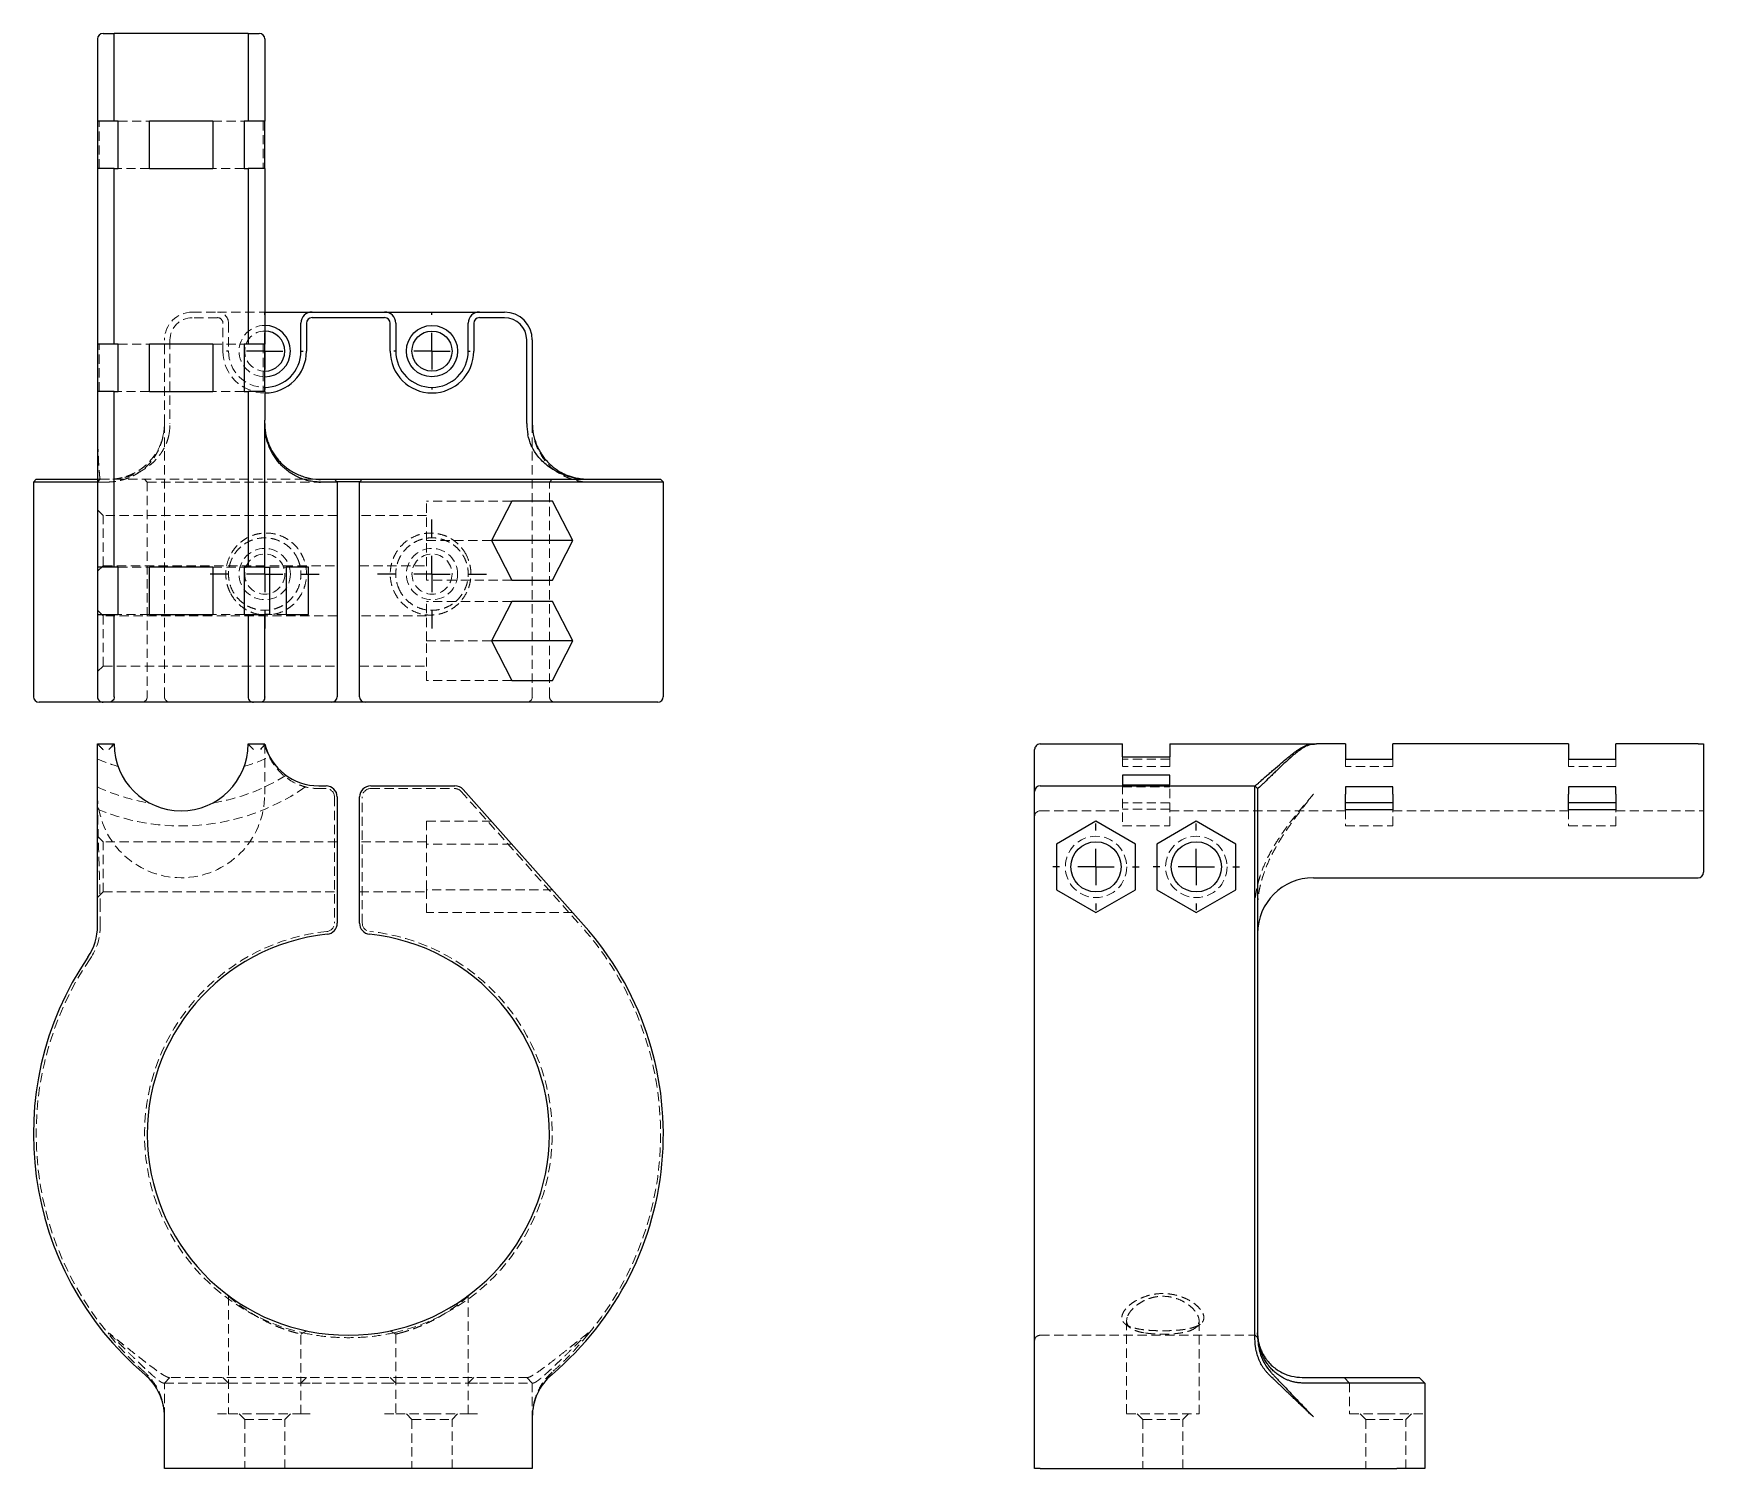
# Model space of a CAD drawing. Header units: millimetres. Extents: x 40 to 269, y 7 to 204.
import ezdxf

# ---------------------------------------------------------------- set-up
doc = ezdxf.new("R2010")
doc.units = ezdxf.units.MM
doc.linetypes.add('HIDDEN', pattern=[1.905, 1.27, -0.635])
doc.layers.add('10', color=7, linetype='Continuous')

# ---------------------------------------------------------------- blocks, each defined once
blk = doc.blocks.new('SW_CENTERMARKSYMBOL_0')
at = {"layer": '10', "color": 0}
for p, q in [((0, 5), (0, 5.25)), ((0, 0), (0, 2.5)), ((-5, 0), (-5.25, 0)), ((0, 0), (-2.5, 0)), ((0, 0), (0, -2.5)), ((0, 0), (2.5, 0)), ((5, 0), (5.25, 0)), ((0, -5), (0, -5.25))]:
    blk.add_line(p, q, dxfattribs=at)
blk = doc.blocks.new('SW_CENTERMARKSYMBOL_1')
at = {"layer": '10', "color": 0}
for p, q in [((0, 5), (0, 5.25)), ((0, 0), (0, 2.5)), ((-5, 0), (-5.25, 0)), ((0, 0), (-2.5, 0)), ((0, 0), (0, -2.5)), ((0, 0), (2.5, 0)), ((5, 0), (5.25, 0)), ((0, -5), (0, -5.25))]:
    blk.add_line(p, q, dxfattribs=at)
blk = doc.blocks.new('SW_CENTERMARKSYMBOL_2')
at = {"layer": '10', "color": 0}
for p, q in [((0, 5), (0, 7.47)), ((0, 0), (0, 2.5)), ((-5, 0), (-7.47, 0)), ((0, 0), (-2.5, 0)), ((0, 0), (0, -2.5)), ((0, 0), (2.5, 0)), ((5, 0), (7.47, 0)), ((0, -5), (0, -7.47))]:
    blk.add_line(p, q, dxfattribs=at)
blk = doc.blocks.new('SW_CENTERMARKSYMBOL_3')
at = {"layer": '10', "color": 0}
for p, q in [((0, 5), (0, 7.47)), ((0, 0), (0, 2.5)), ((-5, 0), (-7.47, 0)), ((0, 0), (-2.5, 0)), ((0, 0), (0, -2.5)), ((0, 0), (2.5, 0)), ((5, 0), (7.47, 0)), ((0, -5), (0, -7.47))]:
    blk.add_line(p, q, dxfattribs=at)
blk = doc.blocks.new('SW_CENTERMARKSYMBOL_4')
at = {"layer": '10', "color": 0}
for p, q in [((0, 5), (0, 5.94)), ((0, 0), (0, 2.5)), ((-5, 0), (-5.94, 0)), ((0, 0), (-2.5, 0)), ((0, 0), (0, -2.5)), ((0, 0), (2.5, 0)), ((5, 0), (5.94, 0)), ((0, -5), (0, -5.94))]:
    blk.add_line(p, q, dxfattribs=at)
blk = doc.blocks.new('SW_CENTERMARKSYMBOL_5')
at = {"layer": '10', "color": 0}
for p, q in [((0, 5), (0, 5.94)), ((0, 0), (0, 2.5)), ((-5, 0), (-5.94, 0)), ((0, 0), (-2.5, 0)), ((0, 0), (0, -2.5)), ((0, 0), (2.5, 0)), ((5, 0), (5.94, 0)), ((0, -5), (0, -5.94))]:
    blk.add_line(p, q, dxfattribs=at)

msp = doc.modelspace()

# ---------------------------------------------------------------- linework, layer by layer
at = {"color": 7, "linetype": 'Continuous', "lineweight": 25}
for p, q in [((48.59, 203.11), (48.59, 191.84)), ((49.36, 203.88), (50.89, 203.88)), ((50.89, 191.84), (50.89, 203.88)), ((69.24, 203.88), (50.89, 203.88)), ((69.24, 203.88), (69.24, 191.84)), ((69.24, 203.88), (70.77, 203.88)), ((71.53, 203.11), (71.53, 191.84)), ((50.89, 191.84), (48.59, 191.84)), ((48.59, 191.84), (48.59, 185.34)), ((51.42, 191.84), (50.89, 191.84)), ((51.42, 185.34), (51.42, 191.84)), ((64.39, 191.84), (55.73, 191.84)), ((55.73, 185.34), (55.73, 191.84)), ((64.39, 191.84), (64.39, 185.34)), ((69.24, 191.84), (68.71, 191.84)), ((68.71, 191.84), (68.71, 185.34)), ((71.53, 191.84), (69.24, 191.84)), ((71.53, 185.34), (71.53, 191.84)), ((50.89, 185.34), (48.59, 185.34)), ((48.59, 185.34), (48.59, 161.26)), ((50.89, 161.26), (50.89, 185.34)), ((50.89, 185.34), (51.42, 185.34)), ((55.73, 185.34), (64.39, 185.34)), ((68.71, 185.34), (69.24, 185.34)), ((69.24, 185.34), (69.24, 161.26)), ((71.53, 185.34), (69.24, 185.34)), ((71.53, 185.34), (71.53, 161.26)), ((71.53, 165.65), (78.03, 165.65)), ((78.03, 165.65), (87.97, 165.65)), ((87.97, 165.65), (100.97, 165.65)), ((100.97, 165.65), (104.41, 165.65)), ((76.5, 160.29), (76.5, 164.12)), ((77.27, 164.12), (77.27, 160.29)), ((87.97, 164.88), (78.03, 164.88)), ((88.73, 160.29), (88.73, 164.12)), ((89.5, 164.12), (89.5, 160.29)), ((99.44, 160.29), (99.44, 164.12)), ((100.2, 164.12), (100.2, 160.29)), ((104.41, 164.88), (100.97, 164.88)), ((50.89, 161.26), (48.59, 161.26)), ((48.59, 161.26), (48.59, 154.76)), ((51.42, 161.26), (50.89, 161.26)), ((51.42, 154.76), (51.42, 161.26)), ((64.39, 161.26), (55.73, 161.26)), ((55.73, 154.76), (55.73, 161.26)), ((64.39, 161.26), (64.39, 154.76)), ((69.24, 161.26), (68.71, 161.26)), ((68.71, 161.26), (68.71, 154.76)), ((71.53, 161.26), (69.24, 161.26)), ((71.53, 154.76), (71.53, 161.26)), ((107.47, 150.35), (107.47, 161.82)), ((108.23, 161.82), (108.23, 150.35)), ((50.89, 154.76), (48.59, 154.76)), ((48.59, 154.76), (48.59, 130.67)), ((50.89, 130.67), (50.89, 154.76)), ((50.89, 154.76), (51.42, 154.76)), ((55.73, 154.76), (64.39, 154.76)), ((68.71, 154.76), (69.24, 154.76)), ((69.24, 154.76), (69.24, 130.67)), ((71.53, 154.76), (69.24, 154.76)), ((71.53, 154.76), (71.53, 150.8)), ((71.53, 130.67), (71.53, 149.91)), ((40.18, 142.71), (39.8, 142.33)), ((39.8, 142.33), (39.8, 112.89)), ((47.27, 142.33), (39.8, 142.33)), ((40.18, 142.71), (47.59, 142.71)), ((48.59, 142.33), (47.27, 142.33)), ((47.59, 142.71), (48.59, 142.71)), ((79.18, 142.71), (79.94, 142.71)), ((79.94, 142.33), (79.18, 142.33)), ((79.94, 142.71), (81.09, 142.71)), ((81.47, 142.33), (79.94, 142.33)), ((81.47, 142.33), (81.09, 142.71)), ((81.47, 142.33), (81.47, 112.89)), ((84.53, 142.33), (84.91, 142.71)), ((86.06, 142.33), (84.53, 142.33)), ((84.53, 112.89), (84.53, 142.33)), ((84.91, 142.71), (86.06, 142.71)), ((86.06, 142.71), (97.61, 142.71)), ((97.61, 142.33), (86.06, 142.33)), ((97.61, 142.71), (98.46, 142.71)), ((98.75, 142.33), (97.61, 142.33)), ((98.46, 142.71), (114.98, 142.71)), ((115.26, 142.33), (98.75, 142.33)), ((114.98, 142.71), (125.82, 142.71)), ((126.2, 142.33), (115.26, 142.33)), ((126.2, 142.33), (125.82, 142.71)), ((126.2, 112.89), (126.2, 142.33)), ((105.41, 139.73), (102.62, 134.3)), ((110.99, 139.73), (105.41, 139.73)), ((113.78, 134.3), (110.99, 139.73)), ((102.62, 134.3), (105.41, 128.87)), ((113.78, 134.3), (102.62, 134.3)), ((110.99, 128.87), (113.78, 134.3)), ((50.89, 130.67), (48.59, 130.67)), ((48.59, 130.67), (48.59, 124.17)), ((51.42, 130.67), (50.89, 130.67)), ((51.42, 124.17), (51.42, 130.67)), ((64.39, 130.67), (55.73, 130.67)), ((55.73, 124.17), (55.73, 130.67)), ((64.39, 130.67), (64.39, 124.17)), ((69.24, 130.67), (68.71, 130.67)), ((68.71, 130.67), (68.71, 124.17)), ((71.53, 130.67), (69.24, 130.67)), ((71.53, 130.67), (72.23, 130.67)), ((72.23, 124.17), (72.23, 130.67)), ((74.46, 130.67), (74.46, 124.17)), ((77.52, 130.67), (74.46, 130.67)), ((77.52, 124.17), (77.52, 130.67)), ((105.41, 128.87), (110.99, 128.87)), ((48.59, 124.17), (50.89, 124.17)), ((48.59, 124.17), (48.59, 112.89)), ((50.89, 124.17), (51.42, 124.17)), ((50.89, 112.89), (50.89, 124.17)), ((55.73, 124.17), (64.39, 124.17)), ((68.71, 124.17), (69.24, 124.17)), ((69.24, 124.17), (69.24, 112.89)), ((69.24, 124.17), (71.53, 124.17)), ((72.23, 124.17), (71.53, 124.17)), ((71.53, 112.89), (71.53, 124.17)), ((74.46, 124.17), (77.52, 124.17)), ((105.41, 125.96), (102.62, 120.54)), ((110.99, 125.96), (105.41, 125.96)), ((113.78, 120.54), (110.99, 125.96)), ((102.62, 120.54), (105.41, 115.11)), ((113.78, 120.54), (102.62, 120.54)), ((110.99, 115.11), (113.78, 120.54)), ((105.41, 115.11), (110.99, 115.11)), ((47.9, 112.12), (40.57, 112.12)), ((49.36, 112.12), (47.9, 112.12)), ((50.15, 112.12), (49.36, 112.12)), ((69.97, 112.12), (50.15, 112.12)), ((70.96, 112.12), (69.97, 112.12)), ((78.93, 112.12), (70.96, 112.12)), ((79.94, 112.12), (78.93, 112.12)), ((80.71, 112.12), (79.94, 112.12)), ((85.29, 112.12), (80.71, 112.12)), ((86.06, 112.12), (85.29, 112.12)), ((97.61, 112.12), (86.06, 112.12)), ((98.18, 112.12), (97.61, 112.12)), ((114.69, 112.12), (98.18, 112.12)), ((125.43, 112.12), (114.69, 112.12)), ((48.59, 106.4), (50.89, 106.4)), ((48.59, 81.46), (48.59, 106.4)), ((69.24, 106.4), (71.53, 106.4)), ((177.12, 99.9), (177.12, 105.63)), ((177.89, 106.4), (189.17, 106.4)), ((189.17, 104.63), (189.17, 106.4)), ((195.67, 106.4), (195.67, 104.63)), ((195.67, 106.4), (214.91, 106.4)), ((219.76, 106.4), (215.8, 106.4)), ((219.76, 106.4), (219.76, 104.33)), ((226.26, 104.33), (226.26, 106.4)), ((250.34, 106.4), (226.26, 106.4)), ((250.34, 106.4), (250.34, 104.33)), ((256.84, 104.33), (256.84, 106.4)), ((268.11, 106.4), (256.84, 106.4)), ((268.11, 106.4), (268.88, 106.4)), ((268.88, 106.4), (268.88, 99.52)), ((189.17, 104.63), (195.67, 104.63)), ((219.76, 104.33), (226.26, 104.33)), ((250.34, 104.33), (256.84, 104.33)), ((195.67, 102.11), (189.17, 102.11)), ((189.17, 102.11), (189.17, 100.79)), ((189.17, 100.79), (195.67, 100.79)), ((195.67, 100.79), (195.67, 102.11)), ((78.93, 100.66), (79.94, 100.66)), ((81.47, 99.13), (81.47, 81.82)), ((84.53, 81.82), (84.53, 99.13)), ((86.06, 100.66), (97.61, 100.66)), ((98.75, 100.15), (115.26, 81.6)), ((177.12, 99.64), (177.12, 99.9)), ((177.12, 81.1), (177.12, 99.64)), ((177.89, 100.66), (207.33, 100.66)), ((207.33, 100.15), (207.33, 100.66)), ((207.33, 100.66), (207.71, 100.28)), ((207.33, 100.66), (207.33, 100.66)), ((207.33, 81.6), (207.33, 100.15)), ((207.71, 100.28), (207.71, 99.9)), ((207.71, 100.28), (207.71, 100.28)), ((207.71, 99.9), (207.71, 81.35)), ((226.26, 100.51), (219.76, 100.51)), ((219.76, 100.51), (219.76, 99.52)), ((219.76, 97.37), (219.76, 99.52)), ((226.26, 99.52), (226.26, 100.51)), ((226.26, 99.52), (226.26, 97.37)), ((256.84, 100.51), (250.34, 100.51)), ((250.34, 100.51), (250.34, 99.52)), ((250.34, 97.37), (250.34, 99.52)), ((256.84, 99.52), (256.84, 100.51)), ((256.84, 99.52), (256.84, 97.37)), ((268.88, 99.52), (268.88, 88.81)), ((226.26, 98.31), (219.76, 98.31)), ((226.26, 97.37), (219.76, 97.37)), ((256.84, 98.31), (250.34, 98.31)), ((256.84, 97.37), (250.34, 97.37)), ((185.54, 95.81), (180.11, 92.67)), ((190.96, 92.67), (185.54, 95.81)), ((199.3, 95.81), (193.87, 92.67)), ((204.73, 92.67), (199.3, 95.81)), ((180.11, 92.67), (180.11, 86.4)), ((190.96, 86.4), (190.96, 92.67)), ((193.87, 92.67), (193.87, 86.4)), ((204.73, 86.4), (204.73, 92.67)), ((215.35, 88.05), (268.11, 88.05)), ((180.11, 86.4), (185.54, 83.27)), ((185.54, 83.27), (190.96, 86.4)), ((193.87, 86.4), (199.3, 83.27)), ((199.3, 83.27), (204.73, 86.4)), ((177.12, 20.51), (177.12, 81.1)), ((207.33, 25.2), (207.33, 81.6)), ((207.71, 81.35), (207.71, 25.45)), ((177.12, 14.09), (177.12, 20.51)), ((213.82, 19.5), (215.35, 19.5)), ((215.35, 18.74), (213.96, 18.74)), ((215.35, 19.5), (226.82, 19.5)), ((226.82, 18.74), (215.35, 18.74)), ((226.82, 19.5), (229.88, 19.5)), ((230.65, 18.74), (226.82, 18.74)), ((230.65, 18.74), (229.88, 19.5)), ((230.65, 18.74), (230.65, 7)), ((57.77, 7), (57.77, 14.09)), ((108.23, 14.09), (108.23, 7)), ((177.12, 7), (177.12, 14.09)), ((58.53, 7), (57.77, 7)), ((107.47, 7), (58.53, 7)), ((108.23, 7), (107.47, 7)), ((177.89, 7), (177.12, 7)), ((177.89, 7), (226.82, 7)), ((230.65, 7), (226.82, 7))]:
    msp.add_line(p, q, dxfattribs=at)
at = {"color": 7, "linetype": 'HIDDEN', "lineweight": 18}
for p, q in [((48.8, 185.34), (48.8, 191.84)), ((51.42, 191.84), (55.73, 191.84)), ((64.39, 191.84), (68.71, 191.84)), ((71.33, 191.84), (71.33, 185.34)), ((55.73, 185.34), (51.42, 185.34)), ((68.71, 185.34), (64.39, 185.34)), ((61.59, 165.65), (65.03, 165.65)), ((65.03, 165.65), (71.53, 165.65)), ((65.03, 164.88), (61.59, 164.88)), ((65.8, 160.29), (65.8, 164.12)), ((66.56, 164.12), (66.56, 160.29)), ((48.8, 154.76), (48.8, 161.26)), ((51.42, 161.26), (55.73, 161.26)), ((57.77, 150.35), (57.77, 161.82)), ((58.53, 161.82), (58.53, 150.35)), ((64.39, 161.26), (68.71, 161.26)), ((71.33, 161.26), (71.33, 154.76)), ((55.73, 154.76), (51.42, 154.76)), ((68.71, 154.76), (64.39, 154.76)), ((57.77, 112.89), (57.77, 150.35)), ((108.23, 150.35), (108.23, 112.89)), ((48.98, 142.71), (48.59, 142.33)), ((48.59, 142.71), (48.98, 142.71)), ((48.59, 142.33), (49.83, 142.33)), ((48.98, 142.71), (79.18, 142.71)), ((50.71, 142.73), (50.77, 142.73)), ((55.04, 142.71), (55.42, 142.33)), ((55.42, 142.33), (79.18, 142.33)), ((55.42, 142.33), (55.42, 112.89)), ((110.58, 142.33), (110.96, 142.71)), ((110.58, 112.89), (110.58, 142.33)), ((115.23, 142.73), (115.29, 142.73)), ((49.36, 137.74), (48.59, 138.5)), ((49.36, 130.86), (49.36, 137.74)), ((81.47, 137.74), (49.36, 137.74)), ((93.7, 137.74), (84.53, 137.74)), ((93.7, 134.3), (93.7, 139.73)), ((105.41, 139.73), (93.7, 139.73)), ((102.62, 134.3), (93.7, 134.3)), ((93.7, 128.87), (93.7, 134.3)), ((48.59, 130.09), (49.36, 130.86)), ((49.36, 130.86), (81.47, 130.86)), ((51.42, 130.67), (55.73, 130.67)), ((64.39, 130.67), (68.71, 130.67)), ((72.23, 130.67), (74.46, 130.67)), ((84.53, 130.86), (93.7, 130.86)), ((105.41, 128.87), (93.7, 128.87)), ((49.36, 123.98), (48.59, 124.74)), ((49.36, 117.09), (49.36, 123.98)), ((81.47, 123.98), (49.36, 123.98)), ((55.73, 124.17), (51.42, 124.17)), ((68.71, 124.17), (64.39, 124.17)), ((74.46, 124.17), (72.23, 124.17)), ((93.7, 123.98), (84.53, 123.98)), ((93.7, 120.54), (93.7, 125.96)), ((105.41, 125.96), (93.7, 125.96)), ((93.7, 115.11), (93.7, 120.54)), ((102.62, 120.54), (93.7, 120.54)), ((48.59, 116.33), (49.36, 117.09)), ((49.36, 117.09), (81.47, 117.09)), ((84.53, 117.09), (93.7, 117.09)), ((105.41, 115.11), (93.7, 115.11)), ((71.53, 106.35), (71.53, 99.52)), ((189.17, 104.63), (189.17, 103.32)), ((195.67, 104.33), (189.17, 104.33)), ((195.67, 103.32), (189.17, 103.32)), ((195.67, 103.32), (195.67, 104.63)), ((219.76, 104.33), (219.76, 103.32)), ((226.26, 103.32), (219.76, 103.32)), ((226.26, 103.32), (226.26, 104.33)), ((250.34, 104.33), (250.34, 103.32)), ((256.84, 103.32), (250.34, 103.32)), ((256.84, 103.32), (256.84, 104.33)), ((189.17, 100.79), (189.17, 95.16)), ((195.67, 95.16), (195.67, 100.79)), ((78.95, 100.28), (79.18, 100.28)), ((79.18, 100.28), (79.94, 100.28)), ((81.09, 99.13), (81.09, 81.82)), ((84.91, 81.82), (84.91, 99.13)), ((86.06, 100.28), (97.61, 100.28)), ((98.46, 99.9), (114.98, 81.35)), ((189.17, 100.51), (195.67, 100.51)), ((177.89, 97.22), (189.17, 97.22)), ((195.67, 98.31), (189.17, 98.31)), ((195.67, 97.45), (189.17, 97.45)), ((195.67, 97.22), (219.76, 97.22)), ((219.76, 97.37), (219.76, 95.16)), ((226.26, 95.16), (226.26, 97.37)), ((226.26, 97.22), (250.34, 97.22)), ((250.34, 97.37), (250.34, 95.16)), ((256.84, 95.16), (256.84, 97.37)), ((256.84, 97.22), (268.88, 97.22)), ((93.7, 92.67), (93.7, 95.81)), ((102.62, 95.81), (93.7, 95.81)), ((189.17, 95.16), (195.67, 95.16)), ((219.76, 95.16), (226.26, 95.16)), ((250.34, 95.16), (256.84, 95.16)), ((49.36, 92.98), (48.59, 93.74)), ((49.36, 86.1), (49.36, 92.98)), ((81.47, 92.98), (49.36, 92.98)), ((93.7, 92.98), (84.53, 92.98)), ((105.41, 92.67), (93.7, 92.67)), ((93.7, 86.4), (93.7, 92.67)), ((48.59, 85.33), (49.36, 86.1)), ((49.36, 86.1), (81.47, 86.1)), ((84.53, 86.1), (93.7, 86.1)), ((93.7, 83.27), (93.7, 86.4)), ((110.99, 86.4), (93.7, 86.4)), ((48.98, 81.46), (48.98, 83.94)), ((113.78, 83.27), (93.7, 83.27)), ((66.56, 30.63), (66.56, 14.49)), ((99.44, 14.49), (99.44, 30.63)), ((197.26, 30.57), (197.93, 30.28)), ((189.83, 27.77), (189.74, 27.28)), ((75.93, 25.59), (75.86, 25.61)), ((76.5, 25.44), (77.26, 25.91)), ((76.5, 14.49), (76.5, 25.45)), ((88.74, 25.91), (89.5, 25.44)), ((89.5, 25.44), (89.5, 14.49)), ((90.12, 25.6), (89.95, 25.56)), ((177.89, 25.3), (207.36, 25.3)), ((189.74, 27.28), (189.74, 14.49)), ((192.26, 25.61), (192.6, 25.56)), ((199.68, 14.49), (199.68, 27.28)), ((207.36, 25.3), (207.75, 24.96)), ((207.73, 25.1), (207.73, 25.04)), ((57.64, 18.74), (57.77, 18.74)), ((57.77, 18.74), (58.53, 19.5)), ((57.77, 14.09), (57.77, 18.74)), ((57.77, 18.74), (61.59, 18.74)), ((107.61, 19.5), (58.39, 19.5)), ((61.59, 18.74), (65.03, 18.74)), ((65.03, 18.74), (66.56, 18.74)), ((66.56, 18.74), (65.8, 19.5)), ((66.56, 18.74), (76.5, 18.74)), ((76.5, 18.74), (77.27, 19.5)), ((76.5, 18.74), (78.03, 18.74)), ((78.03, 18.74), (87.97, 18.74)), ((87.97, 18.74), (89.5, 18.74)), ((89.5, 18.74), (88.73, 19.5)), ((89.5, 18.74), (99.44, 18.74)), ((99.44, 18.74), (100.2, 19.5)), ((99.44, 18.74), (100.97, 18.74)), ((100.97, 18.74), (104.41, 18.74)), ((104.41, 18.74), (108.23, 18.74)), ((108.23, 18.74), (107.47, 19.5)), ((108.23, 18.74), (108.36, 18.74)), ((108.23, 18.74), (108.23, 14.09)), ((219.56, 19.5), (220.32, 18.74)), ((220.32, 18.74), (220.32, 14.49)), ((65.03, 14.49), (66.56, 14.49)), ((66.56, 14.49), (71.53, 14.49)), ((68.01, 14.49), (68.78, 13.73)), ((71.53, 14.49), (76.5, 14.49)), ((74.28, 13.73), (75.05, 14.49)), ((76.5, 14.49), (78.03, 14.49)), ((87.97, 14.49), (89.5, 14.49)), ((89.5, 14.49), (94.47, 14.49)), ((90.95, 14.49), (91.72, 13.73)), ((94.47, 14.49), (99.44, 14.49)), ((97.22, 13.73), (97.99, 14.49)), ((99.44, 14.49), (100.97, 14.49)), ((189.74, 14.49), (199.68, 14.49)), ((191.19, 14.49), (191.96, 13.73)), ((197.46, 13.73), (198.23, 14.49)), ((220.32, 14.49), (225.29, 14.49)), ((221.78, 14.49), (222.54, 13.73)), ((225.29, 14.49), (229.12, 14.49)), ((228.05, 13.73), (228.81, 14.49)), ((229.12, 14.49), (230.65, 14.49)), ((68.78, 13.73), (74.28, 13.73)), ((68.78, 13.73), (68.78, 7)), ((74.28, 7), (74.28, 13.73)), ((91.72, 13.73), (97.22, 13.73)), ((91.72, 13.73), (91.72, 7)), ((97.22, 7), (97.22, 13.73)), ((191.96, 13.73), (197.46, 13.73)), ((191.96, 13.73), (191.96, 7)), ((197.46, 7), (197.46, 13.73)), ((222.54, 13.73), (228.05, 13.73)), ((222.54, 13.73), (222.54, 7)), ((228.05, 7), (228.05, 13.73))]:
    msp.add_line(p, q, dxfattribs=at)
at = {"color": 7, "linetype": 'Continuous', "lineweight": 25}
for centre, radius in [((94.47, 160.29), 3.52), ((94.47, 160.29), 2.75), ((185.54, 89.54), 3.44), ((199.3, 89.54), 3.44)]:
    msp.add_circle(centre, radius, dxfattribs=at)
at = {"color": 7, "linetype": 'HIDDEN', "lineweight": 18}
for centre, radius in [((71.53, 129.71), 3.52), ((94.47, 129.71), 3.52), ((71.53, 129.71), 2.75), ((94.47, 129.71), 2.75), ((185.54, 89.54), 4.21), ((199.3, 89.54), 4.21)]:
    msp.add_circle(centre, radius, dxfattribs=at)
at = {"color": 7, "linetype": 'Continuous', "lineweight": 25}
for centre, radius, start, end in [((49.36, 203.11), 0.765, 90, 180), ((70.77, 203.11), 0.765, 0, 90), ((78.03, 164.12), 1.53, 90, 180), ((87.97, 164.12), 1.53, 0, 90), ((100.97, 164.12), 1.53, 90, 180), ((104.41, 161.82), 3.82, 0, 90), ((71.53, 160.29), 3.52, 270, 90), ((71.53, 160.29), 2.75, 270, 90), ((78.03, 164.12), 0.765, 90, 180), ((87.97, 164.12), 0.765, 0, 90), ((100.97, 164.12), 0.765, 90, 180), ((104.41, 161.82), 3.06, 0, 90), ((71.53, 160.29), 5.73, 270, 0), ((71.53, 160.29), 4.97, 270, 0), ((94.47, 160.29), 5.73, 180, 0), ((94.47, 160.29), 4.97, 180, 0), ((115.88, 150.35), 8.41, 180, 190.4757), ((115.88, 150.35), 7.65, 180, 190.4757), ((79.18, 150.35), 8.03, 268.267, 270), ((79.18, 150.35), 7.65, 268.267, 270), ((40.57, 112.89), 0.765, 180, 270), ((80.71, 112.89), 0.765, 270, 0), ((85.29, 112.89), 0.765, 180, 270), ((125.43, 112.89), 0.765, 270, 0), ((60.06, 106.4), 9.18, 180, 0), ((78.93, 108.31), 7.65, 194.4775, 270), ((79.94, 99.13), 1.53, 0, 90), ((86.06, 99.13), 1.53, 90, 180), ((97.61, 99.13), 1.53, 41.6834, 90), ((177.89, 99.9), 0.765, 90, 180), ((215.35, 80.4), 7.65, 90, 180), ((268.11, 88.81), 0.765, 270, 0), ((40.95, 81.46), 7.65, 325.7987, 0), ((83, 52.88), 27.58, 96.0315, 83.9685), ((79.94, 81.82), 1.53, 276.0315, 0), ((86.06, 81.82), 1.53, 180, 263.9685), ((83, 52.88), 43.2, 310.287, 41.6834), ((83, 52.88), 43.2, 145.7987, 229.713), ((50.12, 14.09), 7.65, 0, 49.713), ((115.88, 14.09), 7.65, 130.287, 180)]:
    msp.add_arc(centre, radius, start, end, dxfattribs=at)
at = {"color": 7, "linetype": 'HIDDEN', "lineweight": 18}
for centre, radius, start, end in [((61.59, 161.82), 3.82, 90, 180), ((65.03, 164.12), 1.53, 0, 90), ((61.59, 161.82), 3.06, 90, 180), ((65.03, 164.12), 0.765, 0, 90), ((71.53, 160.29), 3.52, 90, 270), ((71.53, 160.29), 2.75, 90, 270), ((71.53, 160.29), 5.73, 180, 270), ((71.53, 160.29), 4.97, 180, 270), ((50.12, 150.35), 7.65, 349.5243, 0), ((50.12, 150.35), 8.41, 349.5243, 0), ((54.66, 112.89), 0.765, 270, 0), ((58.53, 112.89), 0.765, 180, 270), ((107.47, 112.89), 0.765, 270, 0), ((111.34, 112.89), 0.765, 180, 270), ((60.06, 131.9), 29.86, 247.4118, 253.1722), ((60.06, 131.9), 29.86, 286.8278, 294.0473), ((60.06, 125.02), 29.86, 247.4118, 305.7759), ((60.06, 125.02), 27.06, 279.2066, 302.1468), ((60.06, 125.02), 27.06, 244.9238, 260.7934), ((60.06, 99.52), 11.47, 180, 0), ((79.94, 99.13), 1.15, 0, 90), ((86.06, 99.13), 1.15, 90, 180), ((97.61, 99.13), 1.15, 41.6834, 90), ((177.89, 96.46), 0.765, 90, 180), ((40.95, 81.46), 8.03, 325.7987, 0), ((83, 52.88), 27.96, 96.0315, 257.1347), ((79.94, 81.82), 1.15, 276.0315, 0), ((86.06, 81.82), 1.15, 180, 263.9685), ((83, 52.88), 27.96, 282.8653, 83.9685), ((83, 52.88), 42.82, 320.1619, 41.6834), ((83, 52.88), 42.82, 145.7987, 219.8381), ((177.89, 24.53), 0.765, 90, 180)]:
    msp.add_arc(centre, radius, start, end, dxfattribs=at)
for points, knots in [([(48.98, 142.71), (48.97, 142.71), (48.97, 142.71), (48.96, 142.73), (48.95, 142.75), (48.94, 142.78), (48.93, 142.82), (48.93, 142.87), (48.92, 142.92), (48.91, 142.99), (48.9, 143.06), (48.89, 143.14), (48.88, 143.23), (48.87, 143.32), (48.85, 143.6), (48.8, 144.17), (48.75, 145.01), (48.71, 145.76), (48.67, 146.56), (48.63, 147.63), (48.61, 148.71), (48.6, 149.62), (48.59, 150.09), (48.59, 150.35)], [0, 0, 0, 0, 0.018941, 0.037903, 0.056882, 0.075876, 0.094883, 0.113899, 0.132922, 0.151949, 0.170979, 0.190009, 0.209037, 0.22806, 0.247078, 0.369352, 0.495109, 0.556835, 0.620606, 0.746754, 0.873245, 0.926138, 1, 1, 1, 1]), ([(50.71, 142.73), (50.85, 142.74), (51.12, 142.77), (51.56, 142.84), (52, 142.94), (52.5, 143.08), (53.01, 143.27), (53.57, 143.52), (54.11, 143.82), (54.66, 144.18), (55.18, 144.61), (55.68, 145.09), (56.12, 145.6), (56.67, 146.36), (57.27, 147.45), (57.52, 148.47), (57.64, 148.96)], [0, 0, 0, 0, 0.048158, 0.097807, 0.153337, 0.203657, 0.27357, 0.337964, 0.407732, 0.472739, 0.54588, 0.614515, 0.678826, 0.739034, 0.87556, 1, 1, 1, 1]), ([(55.07, 144.23), (55.27, 144.42), (55.69, 144.82), (56.22, 145.48), (56.69, 146.21), (57.04, 146.91), (57.31, 147.6), (57.51, 148.24), (57.65, 148.88), (57.73, 149.44), (57.74, 149.79), (57.75, 149.92)], [0, 0, 0, 0, 0.118712, 0.24677, 0.372861, 0.510719, 0.613126, 0.726625, 0.828942, 0.934738, 1, 1, 1, 1]), ([(71.53, 150.8), (71.53, 150.76), (71.53, 150.72), (71.53, 150.65), (71.53, 150.61), (71.53, 150.54), (71.53, 150.5), (71.53, 150.43), (71.53, 150.39), (71.53, 150.35)], [0, 0, 0, 0, 0.25, 0.25, 0.5, 0.5, 0.75, 0.75, 1, 1, 1, 1]), ([(108.25, 149.92), (108.26, 149.8), (108.27, 149.43), (108.37, 148.8), (108.54, 148.04), (108.79, 147.3), (109.2, 146.39), (109.84, 145.32), (110.58, 144.59), (110.93, 144.23)], [0, 0, 0, 0, 0.057694, 0.184098, 0.310882, 0.434268, 0.555353, 0.784429, 1, 1, 1, 1]), ([(58.39, 148.82), (58.33, 148.58), (58.21, 148.07), (57.96, 147.44), (57.69, 146.91), (57.44, 146.48), (57.12, 146.02), (56.72, 145.53), (56.23, 145.03), (55.69, 144.56), (55.12, 144.16), (54.55, 143.82), (53.98, 143.53), (53.35, 143.27), (52.71, 143.06), (52.06, 142.9), (51.46, 142.8), (51.02, 142.74), (50.8, 142.74), (50.77, 142.73)], [0, 0, 0, 0, 0.063259, 0.1285851, 0.1706711, 0.2143219, 0.2596713, 0.3198344, 0.384166, 0.452839, 0.5259959, 0.5858712, 0.6507641, 0.7207088, 0.7957327, 0.8596225, 0.9317061, 0.9885538, 1, 1, 1, 1]), ([(49.83, 142.33), (50.04, 142.33), (50.37, 142.34), (50.74, 142.38), (50.9, 142.4), (51, 142.41), (51.06, 142.42), (51.22, 142.44), (51.39, 142.47), (51.55, 142.51), (51.66, 142.53), (51.71, 142.55), (51.88, 142.59), (52.05, 142.63), (52.22, 142.68), (52.33, 142.72), (52.38, 142.74), (52.55, 142.79), (52.72, 142.85), (52.89, 142.92), (53, 142.97), (53.05, 142.99), (53.22, 143.06), (53.39, 143.14), (53.56, 143.23), (53.67, 143.28), (53.72, 143.31), (53.89, 143.4), (54.05, 143.5), (54.21, 143.6), (54.32, 143.67), (54.37, 143.71), (54.65, 143.9), (54.86, 144.06), (55.07, 144.23)], [0, 0, 0, 0, 0.125, 0.1875, 0.21875, 0.21875, 0.25, 0.25, 0.3125, 0.34375, 0.34375, 0.375, 0.375, 0.4375, 0.46875, 0.46875, 0.5, 0.5, 0.5625, 0.59375, 0.59375, 0.625, 0.625, 0.6875, 0.71875, 0.71875, 0.75, 0.75, 0.8125, 0.84375, 0.84375, 0.875, 0.875, 1, 1, 1, 1]), ([(76.77, 142.71), (77.13, 142.71), (77.82, 142.71), (78.51, 142.72), (78.85, 142.72)], [0, 0, 0, 0, 0.51256, 1, 1, 1, 1]), ([(81.46, 142.35), (81.07, 142.35), (79.52, 142.35), (78, 142.34), (76.86, 142.33)], [0, 0, 0, 0, 0.250957, 1, 1, 1, 1]), ([(89.14, 142.33), (88.78, 142.33), (87.72, 142.33), (86.18, 142.35), (85, 142.36), (84.55, 142.36)], [0, 0, 0, 0, 0.235203, 0.705884, 1, 1, 1, 1]), ([(110.93, 144.23), (111.04, 144.14), (111.19, 144.02), (111.36, 143.9), (111.46, 143.82), (111.52, 143.78), (111.68, 143.67), (111.84, 143.56), (112.01, 143.47), (112.12, 143.4), (112.18, 143.37), (112.34, 143.28), (112.51, 143.19), (112.68, 143.11), (112.79, 143.06), (112.85, 143.03), (113.02, 142.96), (113.18, 142.89), (113.35, 142.83), (113.46, 142.79), (113.52, 142.77), (113.69, 142.71), (113.85, 142.66), (114.02, 142.61), (114.13, 142.59), (114.19, 142.57), (114.35, 142.53), (114.51, 142.49), (114.67, 142.46), (114.78, 142.44), (114.84, 142.43), (115.32, 142.36), (115.74, 142.33), (116.17, 142.33)], [0, 0, 0, 0, 0.0625, 0.09375, 0.09375, 0.125, 0.125, 0.1875, 0.21875, 0.21875, 0.25, 0.25, 0.3125, 0.34375, 0.34375, 0.375, 0.375, 0.4375, 0.46875, 0.46875, 0.5, 0.5, 0.5625, 0.59375, 0.59375, 0.625, 0.625, 0.6875, 0.71875, 0.71875, 0.75, 0.75, 1, 1, 1, 1]), ([(66.8, 127.14), (66.74, 127.27), (66.56, 127.64), (66.35, 128.3), (66.2, 129.13), (66.18, 129.99), (66.31, 131.06), (66.66, 132.07), (67.17, 132.94), (67.69, 133.59), (68.32, 134.18), (69.1, 134.7), (70, 135.09), (70.99, 135.32), (72.05, 135.36), (73.08, 135.2), (74.06, 134.85), (74.91, 134.35), (75.66, 133.71), (76.22, 133.03), (76.67, 132.28), (77, 131.5), (77.21, 130.62), (77.28, 129.7), (77.21, 128.79), (76.98, 127.87), (76.61, 127.01), (76.1, 126.22), (75.48, 125.54), (74.76, 124.97), (73.97, 124.54), (73.24, 124.27), (72.79, 124.2), (72.62, 124.17)], [0, 0, 0, 0, 0.015336, 0.04391, 0.073352, 0.101951, 0.131567, 0.184184, 0.212989, 0.242401, 0.27634, 0.311044, 0.349508, 0.389054, 0.427862, 0.467998, 0.503584, 0.540394, 0.573062, 0.606747, 0.631705, 0.662452, 0.694036, 0.724782, 0.756357, 0.788186, 0.820946, 0.852637, 0.885258, 0.916778, 0.949189, 0.981192, 1, 1, 1, 1]), ([(99.2, 132.28), (99.37, 131.95), (99.5, 131.6), (99.65, 131.06), (99.69, 130.87), (99.76, 130.5), (99.78, 130.3), (99.82, 129.73), (99.81, 129.34), (99.74, 128.77), (99.7, 128.58), (99.61, 128.21), (99.56, 128.03), (99.38, 127.5), (99.22, 127.16), (98.86, 126.54), (98.65, 126.25), (98.19, 125.71), (97.93, 125.47), (97.39, 125.05), (97.1, 124.86), (96.49, 124.54), (96.18, 124.41), (95.69, 124.27), (95.52, 124.22), (95.18, 124.16), (95.01, 124.13), (94.49, 124.08), (94.14, 124.07), (93.61, 124.12), (93.44, 124.14), (93.09, 124.21), (92.91, 124.25), (92.39, 124.41), (92.05, 124.54), (91.57, 124.8), (91.41, 124.89), (91.09, 125.1), (90.94, 125.21), (90.51, 125.57), (90.24, 125.84), (89.77, 126.43), (89.55, 126.75), (89.2, 127.44), (89.06, 127.8), (88.85, 128.53), (88.78, 128.92), (88.73, 129.69), (88.74, 130.07), (88.82, 130.65), (88.85, 130.84), (88.94, 131.21), (89.05, 131.58), (89.19, 131.93), (89.35, 132.28), (89.44, 132.45), (89.73, 132.95), (89.96, 133.25), (90.47, 133.81), (90.75, 134.07), (91.36, 134.51), (91.68, 134.69), (92.35, 135), (92.69, 135.12), (93.39, 135.28), (93.75, 135.32), (94.46, 135.35), (94.8, 135.32), (95.49, 135.21), (95.83, 135.12), (96.47, 134.89), (96.78, 134.74), (97.37, 134.39), (97.65, 134.19), (98.16, 133.73), (98.4, 133.48), (98.84, 132.92), (99.03, 132.61), (99.2, 132.28)], [0, 0, 0, 0, 0.03125, 0.03125, 0.046875, 0.046875, 0.0625, 0.0625, 0.09375, 0.09375, 0.109375, 0.109375, 0.125, 0.125, 0.15625, 0.15625, 0.1875, 0.1875, 0.21875, 0.21875, 0.25, 0.25, 0.28125, 0.28125, 0.296875, 0.296875, 0.3125, 0.3125, 0.34375, 0.34375, 0.359375, 0.359375, 0.375, 0.375, 0.40625, 0.40625, 0.421875, 0.421875, 0.4375, 0.4375, 0.46875, 0.46875, 0.5, 0.5, 0.53125, 0.53125, 0.5625, 0.5625, 0.59375, 0.59375, 0.609375, 0.609375, 0.625, 0.640625, 0.640625, 0.65625, 0.65625, 0.6875, 0.6875, 0.71875, 0.71875, 0.75, 0.75, 0.78125, 0.78125, 0.8125, 0.8125, 0.84375, 0.84375, 0.875, 0.875, 0.90625, 0.90625, 0.9375, 0.9375, 0.96875, 0.96875, 1, 1, 1, 1]), ([(75.93, 132.02), (75.77, 132.33), (75.58, 132.61), (75.15, 133.14), (74.9, 133.38), (74.38, 133.8), (74.1, 133.98), (73.51, 134.28), (73.21, 134.4), (72.59, 134.58), (72.28, 134.63), (71.65, 134.69), (71.34, 134.69), (70.73, 134.62), (70.43, 134.57), (69.85, 134.4), (69.57, 134.29), (69.03, 134.02), (68.78, 133.86), (68.3, 133.5), (68.07, 133.29), (67.66, 132.84), (67.47, 132.59), (67.13, 132.05), (66.99, 131.75), (66.81, 131.28), (66.76, 131.12), (66.68, 130.79), (66.64, 130.62), (66.56, 130.11), (66.55, 129.76), (66.58, 129.24), (66.6, 129.06), (66.66, 128.72), (66.69, 128.56), (66.83, 128.06), (66.95, 127.75), (67.25, 127.16), (67.42, 126.89), (67.81, 126.4), (68.02, 126.18), (68.48, 125.77), (68.73, 125.6), (69.24, 125.29), (69.51, 125.16), (70.08, 124.95), (70.37, 124.87), (70.97, 124.76), (71.27, 124.74), (71.9, 124.74), (72.21, 124.78), (72.83, 124.9), (73.15, 125), (73.75, 125.25), (74.04, 125.41), (74.59, 125.78), (74.86, 126), (75.33, 126.49), (75.54, 126.75), (75.91, 127.34), (76.07, 127.65), (76.25, 128.14), (76.3, 128.3), (76.39, 128.64), (76.42, 128.81), (76.5, 129.33), (76.51, 129.68), (76.48, 130.2), (76.46, 130.37), (76.4, 130.72), (76.36, 130.89), (76.27, 131.22), (76.21, 131.38), (76.09, 131.71), (76.01, 131.87), (75.93, 132.02)], [0, 0, 0, 0, 0.03125, 0.03125, 0.0625, 0.0625, 0.09375, 0.09375, 0.125, 0.125, 0.15625, 0.15625, 0.1875, 0.1875, 0.21875, 0.21875, 0.25, 0.25, 0.28125, 0.28125, 0.3125, 0.3125, 0.34375, 0.34375, 0.375, 0.375, 0.390625, 0.390625, 0.40625, 0.40625, 0.4375, 0.4375, 0.453125, 0.453125, 0.46875, 0.46875, 0.5, 0.5, 0.53125, 0.53125, 0.5625, 0.5625, 0.59375, 0.59375, 0.625, 0.625, 0.65625, 0.65625, 0.6875, 0.6875, 0.71875, 0.71875, 0.75, 0.75, 0.78125, 0.78125, 0.8125, 0.8125, 0.84375, 0.84375, 0.875, 0.875, 0.890625, 0.890625, 0.90625, 0.90625, 0.9375, 0.9375, 0.953125, 0.953125, 0.96875, 0.96875, 0.984375, 0.984375, 1, 1, 1, 1]), ([(90.07, 127.4), (90.23, 127.09), (90.42, 126.81), (90.85, 126.28), (91.1, 126.04), (91.62, 125.62), (91.9, 125.44), (92.49, 125.14), (92.79, 125.02), (93.41, 124.84), (93.72, 124.79), (94.35, 124.73), (94.66, 124.73), (95.27, 124.8), (95.57, 124.85), (96.15, 125.02), (96.43, 125.14), (96.97, 125.4), (97.22, 125.56), (97.7, 125.92), (97.93, 126.13), (98.35, 126.59), (98.53, 126.83), (98.87, 127.38), (99.01, 127.67), (99.19, 128.14), (99.24, 128.3), (99.32, 128.63), (99.36, 128.8), (99.44, 129.32), (99.45, 129.66), (99.42, 130.19), (99.4, 130.36), (99.34, 130.7), (99.31, 130.87), (99.17, 131.36), (99.05, 131.67), (98.75, 132.26), (98.57, 132.53), (98.19, 133.02), (97.97, 133.25), (97.51, 133.65), (97.27, 133.83), (96.76, 134.13), (96.48, 134.26), (95.92, 134.47), (95.63, 134.55), (95.03, 134.66), (94.72, 134.68), (94.1, 134.68), (93.78, 134.64), (93.32, 134.55), (93.16, 134.51), (92.85, 134.41), (92.7, 134.36), (92.25, 134.17), (91.96, 134.01), (91.4, 133.64), (91.14, 133.42), (90.67, 132.93), (90.46, 132.66), (90.18, 132.22), (90.09, 132.07), (89.94, 131.76), (89.87, 131.6), (89.75, 131.28), (89.7, 131.11), (89.61, 130.78), (89.58, 130.6), (89.5, 130.09), (89.49, 129.74), (89.52, 129.22), (89.54, 129.04), (89.6, 128.7), (89.64, 128.53), (89.78, 128.03), (89.91, 127.71), (90.07, 127.4)], [0, 0, 0, 0, 0.03125, 0.03125, 0.0625, 0.0625, 0.09375, 0.09375, 0.125, 0.125, 0.15625, 0.15625, 0.1875, 0.1875, 0.21875, 0.21875, 0.25, 0.25, 0.28125, 0.28125, 0.3125, 0.3125, 0.34375, 0.34375, 0.375, 0.375, 0.390625, 0.390625, 0.40625, 0.40625, 0.4375, 0.4375, 0.453125, 0.453125, 0.46875, 0.46875, 0.5, 0.5, 0.53125, 0.53125, 0.5625, 0.5625, 0.59375, 0.59375, 0.625, 0.625, 0.65625, 0.65625, 0.6875, 0.6875, 0.71875, 0.71875, 0.734375, 0.734375, 0.75, 0.75, 0.78125, 0.78125, 0.8125, 0.8125, 0.84375, 0.84375, 0.859375, 0.859375, 0.875, 0.875, 0.890625, 0.890625, 0.90625, 0.90625, 0.9375, 0.9375, 0.953125, 0.953125, 0.96875, 0.96875, 1, 1, 1, 1]), ([(70.83, 124.17), (70.7, 124.19), (70.25, 124.25), (69.52, 124.53), (68.65, 124.99), (67.85, 125.65), (67.23, 126.38), (66.92, 126.92), (66.8, 127.14)], [0, 0, 0, 0, 0.0766468, 0.2637756, 0.4556675, 0.654952, 0.8605289, 1, 1, 1, 1]), ([(71.53, 106.4), (71.53, 106.4), (71.52, 106.4), (71.53, 106.4), (71.53, 106.4)], [0, 0, 0, 0, 0.5, 1, 1, 1, 1]), ([(71.53, 106.35), (71.53, 106.35), (71.54, 106.33), (71.55, 106.27), (71.56, 106.22), (71.6, 106.06), (71.64, 105.92), (71.74, 105.61), (71.8, 105.45), (71.93, 105.11), (72, 104.94), (72.25, 104.42), (72.45, 104.06), (72.91, 103.36), (73.18, 103.02), (73.63, 102.53), (73.79, 102.37), (74.13, 102.06), (74.32, 101.91), (74.9, 101.48), (75.32, 101.22), (76.01, 100.89), (76.26, 100.79), (76.76, 100.61), (77.02, 100.53), (77.81, 100.35), (78.38, 100.28), (78.95, 100.28)], [0, 0, 0, 0, 0.03125, 0.03125, 0.0625, 0.0625, 0.125, 0.125, 0.1875, 0.1875, 0.25, 0.25, 0.375, 0.375, 0.5, 0.5, 0.5625, 0.5625, 0.625, 0.625, 0.75, 0.75, 0.8125, 0.8125, 0.875, 0.875, 1, 1, 1, 1]), ([(48.98, 83.94), (48.96, 84.67), (48.92, 86.13), (48.86, 88.24), (48.8, 90.29), (48.75, 91.96), (48.7, 93.32), (48.67, 94.38), (48.65, 95.42), (48.62, 96.45), (48.61, 97.43), (48.6, 98.3), (48.6, 98.84), (48.6, 99.07)], [0, 0, 0, 0, 0.127333, 0.254978, 0.381286, 0.511191, 0.584234, 0.658558, 0.73244, 0.805707, 0.881481, 0.947315, 1, 1, 1, 1]), ([(215.35, 99.52), (214.87, 98.95), (213.9, 97.81), (212.71, 96.35), (211.81, 95.17), (211.15, 94.25), (210.53, 93.33), (209.73, 92.05), (208.85, 90.41), (208.21, 88.82), (207.87, 87.71), (207.7, 87.07), (207.57, 86.44), (207.46, 85.81), (207.38, 85.18), (207.33, 84.56), (207.33, 84.15), (207.33, 83.94)], [0, 0, 0, 0, 0.125133, 0.250214, 0.314878, 0.375357, 0.439376, 0.500376, 0.629327, 0.749342, 0.786994, 0.823913, 0.860167, 0.895827, 0.930966, 0.965664, 1, 1, 1, 1]), ([(207.71, 83.94), (207.71, 84.06), (207.71, 84.28), (207.73, 84.61), (207.75, 84.95), (207.78, 85.28), (207.82, 85.62), (207.87, 85.95), (207.92, 86.28), (207.99, 86.61), (208.06, 86.94), (208.14, 87.27), (208.23, 87.59), (208.32, 87.92), (208.6, 88.82), (209.17, 90.29), (210.01, 91.91), (210.76, 93.19), (211.56, 94.44), (212.63, 95.97), (213.71, 97.4), (214.62, 98.58), (215.09, 99.17), (215.35, 99.52)], [0, 0, 0, 0, 0.018941, 0.037903, 0.056882, 0.075876, 0.094883, 0.113899, 0.132922, 0.151949, 0.170979, 0.190009, 0.209037, 0.22806, 0.247078, 0.369352, 0.495109, 0.556835, 0.620606, 0.746754, 0.873245, 0.926138, 1, 1, 1, 1]), ([(66.19, 31.01), (66.25, 30.95), (66.38, 30.83), (66.5, 30.7), (66.57, 30.64)], [0, 0, 0, 0, 0.500178, 1, 1, 1, 1]), ([(66.57, 30.63), (66.57, 30.63), (66.58, 30.63), (66.78, 30.45), (67.13, 30.16), (67.52, 29.84), (68.07, 29.42), (68.77, 28.92), (69.61, 28.36), (70.53, 27.81), (71.45, 27.31), (72.34, 26.88), (73.14, 26.53), (73.92, 26.22), (74.64, 25.97), (75.27, 25.77), (75.78, 25.63), (76.16, 25.53), (76.4, 25.47), (76.51, 25.44), (76.49, 25.44), (76.49, 25.45)], [0, 0, 0, 0, 0.0297348, 0.1061159, 0.1444378, 0.1963071, 0.2495671, 0.3140301, 0.3803561, 0.4465546, 0.514794, 0.5681085, 0.6227467, 0.6760976, 0.7310853, 0.7827432, 0.8360679, 0.8850844, 0.9355688, 0.9838272, 1, 1, 1, 1]), ([(90.07, 25.59), (90.2, 25.62), (90.48, 25.7), (91.02, 25.86), (91.64, 26.07), (92.32, 26.32), (93.06, 26.62), (93.79, 26.94), (94.52, 27.3), (95.26, 27.69), (96.08, 28.17), (96.91, 28.7), (97.71, 29.25), (98.4, 29.78), (99, 30.27), (99.33, 30.55), (99.44, 30.64), (99.43, 30.63), (99.43, 30.63)], [0, 0, 0, 0, 0.056638, 0.114908, 0.171536, 0.229684, 0.288715, 0.349223, 0.39874, 0.461008, 0.524562, 0.601611, 0.680897, 0.75755, 0.837168, 0.935497, 0.984247, 1, 1, 1, 1]), ([(99.43, 30.64), (99.5, 30.7), (99.62, 30.83), (99.75, 30.95), (99.81, 31.01)], [0, 0, 0, 0, 0.499822, 1, 1, 1, 1]), ([(197.28, 30.56), (196.95, 30.68), (196.6, 30.78), (196.06, 30.89), (195.87, 30.92), (195.5, 30.97), (195.3, 30.99), (194.73, 31.02), (194.34, 31.01), (193.77, 30.96), (193.58, 30.93), (193.21, 30.86), (193.03, 30.82), (192.5, 30.69), (192.16, 30.57), (191.54, 30.31), (191.25, 30.17), (190.71, 29.86), (190.47, 29.69), (190.05, 29.35), (189.86, 29.17), (189.54, 28.82), (189.41, 28.65), (189.27, 28.39), (189.22, 28.3), (189.16, 28.13), (189.13, 28.05), (189.08, 27.8), (189.07, 27.65), (189.12, 27.42), (189.14, 27.35), (189.21, 27.21), (189.25, 27.14), (189.41, 26.94), (189.54, 26.82), (189.8, 26.66), (189.89, 26.61), (190.1, 26.51), (190.21, 26.47), (190.57, 26.34), (190.84, 26.27), (191.43, 26.14), (191.75, 26.09), (192.44, 26), (192.8, 25.97), (193.53, 25.93), (193.92, 25.91), (194.69, 25.9), (195.07, 25.9), (195.65, 25.92), (195.84, 25.93), (196.21, 25.95), (196.58, 25.97), (196.93, 26), (197.28, 26.04), (197.45, 26.06), (197.95, 26.13), (198.25, 26.19), (198.81, 26.33), (199.07, 26.41), (199.51, 26.59), (199.69, 26.7), (200, 26.93), (200.12, 27.06), (200.28, 27.33), (200.32, 27.48), (200.35, 27.79), (200.32, 27.95), (200.21, 28.28), (200.12, 28.46), (199.89, 28.81), (199.74, 28.98), (199.39, 29.33), (199.19, 29.51), (198.73, 29.84), (198.48, 30), (197.92, 30.3), (197.61, 30.44), (197.28, 30.56)], [0, 0, 0, 0, 0.03125, 0.03125, 0.046875, 0.046875, 0.0625, 0.0625, 0.09375, 0.09375, 0.109375, 0.109375, 0.125, 0.125, 0.15625, 0.15625, 0.1875, 0.1875, 0.21875, 0.21875, 0.25, 0.25, 0.28125, 0.28125, 0.296875, 0.296875, 0.3125, 0.3125, 0.34375, 0.34375, 0.359375, 0.359375, 0.375, 0.375, 0.40625, 0.40625, 0.421875, 0.421875, 0.4375, 0.4375, 0.46875, 0.46875, 0.5, 0.5, 0.53125, 0.53125, 0.5625, 0.5625, 0.59375, 0.59375, 0.609375, 0.609375, 0.625, 0.640625, 0.640625, 0.65625, 0.65625, 0.6875, 0.6875, 0.71875, 0.71875, 0.75, 0.75, 0.78125, 0.78125, 0.8125, 0.8125, 0.84375, 0.84375, 0.875, 0.875, 0.90625, 0.90625, 0.9375, 0.9375, 0.96875, 0.96875, 1, 1, 1, 1]), ([(192.4, 25.59), (192.09, 25.63), (191.81, 25.68), (191.28, 25.81), (191.04, 25.89), (190.62, 26.06), (190.44, 26.16), (190.14, 26.39), (190.02, 26.51), (189.84, 26.77), (189.79, 26.91), (189.73, 27.22), (189.73, 27.38), (189.8, 27.7), (189.85, 27.87), (190.02, 28.22), (190.14, 28.39), (190.4, 28.74), (190.56, 28.91), (190.92, 29.26), (191.13, 29.42), (191.59, 29.74), (191.83, 29.89), (192.38, 30.16), (192.67, 30.28), (193.14, 30.42), (193.3, 30.47), (193.63, 30.54), (193.8, 30.57), (194.32, 30.64), (194.66, 30.65), (195.19, 30.62), (195.36, 30.61), (195.7, 30.56), (195.87, 30.52), (196.36, 30.41), (196.67, 30.3), (197.26, 30.06), (197.53, 29.92), (198.02, 29.62), (198.25, 29.46), (198.65, 29.12), (198.83, 28.95), (199.13, 28.6), (199.26, 28.42), (199.47, 28.08), (199.55, 27.9), (199.66, 27.57), (199.68, 27.41), (199.68, 27.09), (199.64, 26.94), (199.55, 26.73), (199.51, 26.67), (199.41, 26.53), (199.36, 26.47), (199.17, 26.29), (199.01, 26.18), (198.64, 25.99), (198.42, 25.9), (197.93, 25.76), (197.66, 25.69), (197.22, 25.62), (197.07, 25.59), (196.76, 25.55), (196.6, 25.53), (196.28, 25.5), (196.11, 25.49), (195.78, 25.47), (195.6, 25.46), (195.09, 25.44), (194.74, 25.44), (194.22, 25.45), (194.04, 25.45), (193.7, 25.47), (193.53, 25.48), (193.03, 25.51), (192.71, 25.54), (192.4, 25.59)], [0, 0, 0, 0, 0.03125, 0.03125, 0.0625, 0.0625, 0.09375, 0.09375, 0.125, 0.125, 0.15625, 0.15625, 0.1875, 0.1875, 0.21875, 0.21875, 0.25, 0.25, 0.28125, 0.28125, 0.3125, 0.3125, 0.34375, 0.34375, 0.375, 0.375, 0.390625, 0.390625, 0.40625, 0.40625, 0.4375, 0.4375, 0.453125, 0.453125, 0.46875, 0.46875, 0.5, 0.5, 0.53125, 0.53125, 0.5625, 0.5625, 0.59375, 0.59375, 0.625, 0.625, 0.65625, 0.65625, 0.6875, 0.6875, 0.71875, 0.71875, 0.734375, 0.734375, 0.75, 0.75, 0.78125, 0.78125, 0.8125, 0.8125, 0.84375, 0.84375, 0.859375, 0.859375, 0.875, 0.875, 0.890625, 0.890625, 0.90625, 0.90625, 0.9375, 0.9375, 0.953125, 0.953125, 0.96875, 0.96875, 1, 1, 1, 1]), ([(199.68, 27.28), (199.67, 27.42), (199.66, 27.63), (199.56, 27.85), (199.52, 27.93)], [0, 0, 0, 0, 0.645951, 1, 1, 1, 1]), ([(50.12, 25.62), (50.21, 25.53), (50.37, 25.38), (50.59, 25.15), (50.8, 24.95), (50.98, 24.76), (51.14, 24.6), (51.45, 24.3), (51.88, 23.87), (52.64, 23.12), (53.38, 22.39), (54.11, 21.69), (54.66, 21.16), (55.18, 20.66), (55.68, 20.2), (56.12, 19.81), (56.47, 19.5), (56.74, 19.28), (56.96, 19.11), (57.14, 18.97), (57.31, 18.87), (57.44, 18.79), (57.56, 18.75), (57.61, 18.74), (57.64, 18.74)], [0, 0, 0, 0, 0.027185, 0.051993, 0.074423, 0.094476, 0.112152, 0.12745, 0.19467, 0.254273, 0.379861, 0.44513, 0.505945, 0.57437, 0.638579, 0.698744, 0.755069, 0.793138, 0.829972, 0.865687, 0.900407, 0.934267, 0.967412, 1, 1, 1, 1]), ([(58.39, 19.5), (58.38, 19.5), (58.35, 19.5), (58.29, 19.51), (58.23, 19.53), (58.16, 19.56), (58.09, 19.59), (58, 19.63), (57.84, 19.71), (57.57, 19.87), (57.03, 20.23), (56.21, 20.81), (55.14, 21.63), (53.94, 22.57), (52.92, 23.37), (52.06, 24.06), (51.46, 24.55), (50.8, 25.07), (50.37, 25.42), (50.12, 25.62)], [0, 0, 0, 0, 0.016784, 0.033684, 0.050717, 0.067901, 0.085251, 0.102782, 0.120511, 0.180136, 0.243202, 0.359635, 0.492308, 0.609072, 0.744738, 0.80456, 0.872053, 0.925281, 1, 1, 1, 1]), ([(55.07, 20.21), (55.01, 20.27), (54.88, 20.38), (54.69, 20.55), (54.5, 20.73), (54.3, 20.91), (54.1, 21.1), (53.89, 21.3), (53.68, 21.5), (53.47, 21.71), (53.25, 21.93), (53.03, 22.15), (52.81, 22.38), (52.5, 22.7), (52.11, 23.12), (51.62, 23.66), (51.13, 24.22), (50.62, 24.82), (50.29, 25.24), (50.12, 25.45)], [0, 0, 0, 0, 0.03862, 0.077712, 0.117288, 0.15736, 0.197938, 0.239034, 0.280656, 0.322815, 0.36552, 0.40878, 0.452604, 0.496999, 0.590914, 0.688114, 0.78866, 0.892605, 1, 1, 1, 1]), ([(76.09, 25.54), (76.07, 25.55), (76.03, 25.56), (75.97, 25.58), (75.93, 25.59)], [0, 0, 0, 0, 0.440021, 1, 1, 1, 1]), ([(76.77, 25.62), (77.8, 25.4), (78.83, 25.23), (80.91, 25.01), (81.95, 24.96), (84.05, 24.96), (85.09, 25.01), (87.17, 25.23), (88.2, 25.4), (89.23, 25.62)], [0, 0, 0, 0, 0.25, 0.25, 0.5, 0.5, 0.75, 0.75, 1, 1, 1, 1]), ([(89.51, 25.44), (89.51, 25.45), (89.52, 25.45), (89.7, 25.49), (89.94, 25.55), (90.07, 25.59)], [0, 0, 0, 0, 0.260323, 0.623825, 1, 1, 1, 1]), ([(115.88, 25.62), (115.77, 25.53), (115.56, 25.36), (115.27, 25.13), (115.01, 24.92), (114.79, 24.74), (114.43, 24.45), (113.94, 24.06), (113.08, 23.37), (112.06, 22.57), (110.86, 21.63), (109.79, 20.81), (108.97, 20.23), (108.43, 19.87), (108.13, 19.7), (107.93, 19.6), (107.8, 19.54), (107.69, 19.51), (107.63, 19.5), (107.61, 19.5)], [0, 0, 0, 0, 0.032467, 0.061497, 0.087089, 0.109244, 0.127961, 0.195446, 0.255277, 0.390935, 0.50771, 0.640373, 0.756817, 0.819874, 0.879509, 0.910396, 0.940716, 0.970555, 1, 1, 1, 1]), ([(108.36, 18.74), (108.37, 18.74), (108.4, 18.74), (108.45, 18.75), (108.5, 18.77), (108.56, 18.8), (108.62, 18.83), (108.7, 18.87), (108.77, 18.92), (108.86, 18.98), (108.95, 19.04), (109.04, 19.11), (109.15, 19.19), (109.26, 19.28), (109.37, 19.37), (109.57, 19.54), (109.88, 19.81), (110.32, 20.2), (110.82, 20.66), (111.34, 21.16), (111.89, 21.69), (112.62, 22.39), (113.36, 23.12), (114.12, 23.87), (114.67, 24.41), (115.26, 25), (115.65, 25.39), (115.88, 25.62)], [0, 0, 0, 0, 0.016237, 0.032593, 0.049089, 0.065744, 0.082578, 0.09961, 0.116856, 0.134335, 0.152064, 0.170057, 0.18833, 0.206899, 0.225776, 0.244974, 0.30129, 0.36145, 0.425659, 0.494089, 0.554892, 0.620169, 0.745752, 0.805343, 0.87257, 0.925584, 1, 1, 1, 1]), ([(115.88, 25.45), (115.49, 24.95), (115.08, 24.47), (114.27, 23.53), (113.85, 23.07), (113, 22.18), (112.58, 21.76), (111.74, 20.95), (111.33, 20.57), (110.93, 20.21)], [0, 0, 0, 0, 0.25, 0.25, 0.5, 0.5, 0.75, 0.75, 1, 1, 1, 1]), ([(189.59, 26.8), (189.7, 26.72), (189.93, 26.54), (190.16, 26.37), (190.28, 26.28)], [0, 0, 0, 0, 0.4999589, 1, 1, 1, 1]), ([(189.6, 26.8), (189.71, 26.71), (189.94, 26.54), (190.17, 26.37), (190.28, 26.28)], [0, 0, 0, 0, 0.499913, 1, 1, 1, 1]), ([(196.66, 25.55), (196.72, 25.55), (196.84, 25.56), (196.95, 25.58), (197.02, 25.59)], [0, 0, 0, 0, 0.429499, 1, 1, 1, 1]), ([(199.14, 26.28), (199.26, 26.37), (199.49, 26.54), (199.72, 26.72), (199.83, 26.8)], [0, 0, 0, 0, 0.500041, 1, 1, 1, 1]), ([(199.14, 26.28), (199.25, 26.37), (199.48, 26.54), (199.71, 26.71), (199.83, 26.8)], [0, 0, 0, 0, 0.500087, 1, 1, 1, 1]), ([(199.14, 26.29), (199.16, 26.3), (199.23, 26.34), (199.27, 26.4), (199.3, 26.44)], [0, 0, 0, 0, 0.276649, 1, 1, 1, 1]), ([(207.71, 25.62), (207.71, 25.45), (207.71, 25.28), (207.73, 25.11), (207.73, 25.1)], [0, 0, 0, 0, 0.960781, 1, 1, 1, 1]), ([(57.75, 14.52), (57.74, 14.64), (57.73, 15.02), (57.63, 15.65), (57.46, 16.4), (57.21, 17.14), (56.8, 18.06), (56.16, 19.12), (55.42, 19.86), (55.07, 20.21)], [0, 0, 0, 0, 0.057694, 0.184098, 0.310882, 0.434268, 0.555353, 0.784429, 1, 1, 1, 1]), ([(110.93, 20.21), (110.73, 20.02), (110.31, 19.62), (109.78, 18.96), (109.31, 18.24), (108.96, 17.54), (108.69, 16.84), (108.49, 16.21), (108.35, 15.56), (108.27, 15.01), (108.26, 14.66), (108.25, 14.52)], [0, 0, 0, 0, 0.118712, 0.24677, 0.372861, 0.510719, 0.613126, 0.726625, 0.828942, 0.934738, 1, 1, 1, 1])]:
    msp.add_open_spline(points, degree=3, knots=knots, dxfattribs=at)
at = {"color": 7, "linetype": 'Continuous', "lineweight": 25}
for points, knots in [([(71.53, 149.91), (71.53, 150.06), (71.52, 150.35), (71.53, 150.65), (71.53, 150.8)], [0, 0, 0, 0, 0.5, 1, 1, 1, 1]), ([(71.53, 150.35), (71.53, 150.21), (71.54, 150.07), (71.55, 149.79), (71.56, 149.66), (71.6, 149.27), (71.64, 149.02), (71.74, 148.56), (71.8, 148.34), (71.93, 147.91), (72, 147.7), (72.25, 147.09), (72.45, 146.7), (72.91, 145.95), (73.18, 145.59), (73.63, 145.09), (73.79, 144.92), (74.13, 144.6), (74.32, 144.45), (74.9, 144), (75.32, 143.73), (76.01, 143.39), (76.26, 143.28), (76.76, 143.1), (77.02, 143.01), (77.81, 142.81), (78.38, 142.73), (78.95, 142.71)], [0, 0, 0, 0, 0.03125, 0.03125, 0.0625, 0.0625, 0.125, 0.125, 0.1875, 0.1875, 0.25, 0.25, 0.375, 0.375, 0.5, 0.5, 0.5625, 0.5625, 0.625, 0.625, 0.75, 0.75, 0.8125, 0.8125, 0.875, 0.875, 1, 1, 1, 1]), ([(78.93, 142.33), (78.66, 142.34), (78.38, 142.36), (77.84, 142.44), (77.57, 142.5), (77.05, 142.63), (76.8, 142.72), (76.31, 142.9), (76.07, 143.01), (75.38, 143.36), (74.97, 143.63), (74.4, 144.07), (74.22, 144.23), (73.88, 144.55), (73.71, 144.72), (73.26, 145.23), (72.99, 145.59), (72.53, 146.35), (72.32, 146.74), (71.99, 147.56), (71.85, 147.98), (71.69, 148.66), (71.64, 148.89), (71.57, 149.38), (71.55, 149.64), (71.53, 149.91)], [0, 0, 0, 0, 0.0625, 0.0625, 0.125, 0.125, 0.1875, 0.1875, 0.25, 0.25, 0.375, 0.375, 0.4375, 0.4375, 0.5, 0.5, 0.625, 0.625, 0.75, 0.75, 0.875, 0.875, 0.9375, 0.9375, 1, 1, 1, 1]), ([(108.36, 148.96), (108.48, 148.47), (108.64, 147.81), (108.98, 147.05), (109.22, 146.58), (109.52, 146.1), (109.88, 145.6), (110.32, 145.09), (110.82, 144.61), (111.34, 144.18), (111.89, 143.82), (112.43, 143.52), (112.99, 143.27), (113.54, 143.07), (114.12, 142.9), (114.67, 142.8), (115.06, 142.74), (115.26, 142.74), (115.29, 142.73)], [0, 0, 0, 0, 0.12439, 0.168374, 0.21393, 0.261253, 0.321431, 0.385715, 0.454327, 0.527449, 0.592421, 0.662174, 0.726533, 0.796431, 0.860108, 0.931945, 0.988594, 1, 1, 1, 1]), ([(115.23, 142.73), (115.08, 142.74), (114.77, 142.77), (114.29, 142.84), (113.81, 142.93), (113.25, 143.08), (112.65, 143.27), (112.02, 143.53), (111.45, 143.82), (110.81, 144.2), (110.13, 144.7), (109.44, 145.35), (108.88, 146.01), (108.43, 146.68), (107.95, 147.58), (107.75, 148.32), (107.61, 148.82)], [0, 0, 0, 0, 0.0483339, 0.0981611, 0.1538886, 0.2043827, 0.2794369, 0.3494144, 0.4143428, 0.4742561, 0.5708123, 0.6594836, 0.7406432, 0.808022, 0.8717452, 1, 1, 1, 1]), ([(78.85, 142.72), (79.23, 142.72), (80.32, 142.73), (82.6, 142.75), (85.71, 142.73), (88.05, 142.72), (89.23, 142.71)], [0, 0, 0, 0, 0.108883, 0.317498, 0.656278, 1, 1, 1, 1]), ([(84.55, 142.36), (84.27, 142.36), (83.24, 142.37), (82.21, 142.36), (81.46, 142.35)], [0, 0, 0, 0, 0.269685, 1, 1, 1, 1]), ([(48.59, 112.89), (48.59, 112.8), (48.61, 112.7), (48.68, 112.51), (48.74, 112.42), (48.89, 112.27), (48.98, 112.22), (49.17, 112.14), (49.27, 112.12), (49.36, 112.12)], [0, 0, 0, 0, 0.25, 0.25, 0.5, 0.5, 0.75, 0.75, 1, 1, 1, 1]), ([(50.89, 112.89), (50.89, 112.77), (50.86, 112.65), (50.76, 112.45), (50.7, 112.37), (50.55, 112.25), (50.48, 112.2), (50.32, 112.14), (50.23, 112.12), (50.15, 112.12)], [0, 0, 0, 0, 0.25, 0.25, 0.5, 0.5, 0.75, 0.75, 1, 1, 1, 1]), ([(69.24, 112.89), (69.24, 112.77), (69.27, 112.65), (69.36, 112.45), (69.43, 112.37), (69.57, 112.25), (69.65, 112.2), (69.81, 112.14), (69.89, 112.12), (69.97, 112.12)], [0, 0, 0, 0, 0.25, 0.25, 0.5, 0.5, 0.75, 0.75, 1, 1, 1, 1]), ([(71.53, 112.89), (71.53, 112.78), (71.51, 112.66), (71.44, 112.47), (71.39, 112.39), (71.23, 112.19), (71.09, 112.12), (70.96, 112.12)], [0, 0, 0, 0, 0.25, 0.25, 0.5, 0.5, 1, 1, 1, 1]), ([(48.59, 106.4), (48.59, 106.4), (48.61, 106.38), (48.68, 106.31), (48.74, 106.25), (48.89, 106.1), (48.98, 106.01), (49.17, 105.82), (49.27, 105.72), (49.36, 105.63)], [0, 0, 0, 0, 0.25, 0.25, 0.5, 0.5, 0.75, 0.75, 1, 1, 1, 1]), ([(50.89, 106.4), (50.89, 106.4), (50.86, 106.37), (50.76, 106.27), (50.7, 106.2), (50.55, 106.06), (50.48, 105.98), (50.32, 105.81), (50.23, 105.72), (50.15, 105.63)], [0, 0, 0, 0, 0.25, 0.25, 0.5, 0.5, 0.75, 0.75, 1, 1, 1, 1]), ([(69.24, 106.4), (69.24, 106.4), (69.27, 106.37), (69.36, 106.27), (69.43, 106.2), (69.57, 106.06), (69.65, 105.98), (69.81, 105.81), (69.89, 105.72), (69.97, 105.63)], [0, 0, 0, 0, 0.25, 0.25, 0.5, 0.5, 0.75, 0.75, 1, 1, 1, 1]), ([(71.53, 106.4), (71.53, 106.4), (71.51, 106.37), (71.44, 106.28), (71.39, 106.22), (71.23, 106), (71.09, 105.81), (70.96, 105.63)], [0, 0, 0, 0, 0.25, 0.25, 0.5, 0.5, 1, 1, 1, 1]), ([(177.89, 106.4), (177.78, 106.4), (177.66, 106.37), (177.47, 106.28), (177.39, 106.22), (177.19, 106), (177.12, 105.81), (177.12, 105.63)], [0, 0, 0, 0, 0.25, 0.25, 0.5, 0.5, 1, 1, 1, 1]), ([(207.33, 100.66), (207.34, 100.66), (207.36, 100.68), (207.44, 100.74), (207.5, 100.78), (207.63, 100.89), (207.72, 100.96), (207.9, 101.12), (208.01, 101.22), (208.36, 101.52), (208.63, 101.76), (209.07, 102.15), (209.23, 102.29), (209.55, 102.57), (209.72, 102.72), (210.23, 103.17), (210.59, 103.48), (211.35, 104.12), (211.74, 104.45), (212.56, 105.1), (212.98, 105.42), (213.66, 105.86), (213.89, 106), (214.38, 106.24), (214.64, 106.34), (214.91, 106.4)], [0, 0, 0, 0, 0.0625, 0.0625, 0.125, 0.125, 0.1875, 0.1875, 0.25, 0.25, 0.375, 0.375, 0.4375, 0.4375, 0.5, 0.5, 0.625, 0.625, 0.75, 0.75, 0.875, 0.875, 0.9375, 0.9375, 1, 1, 1, 1]), ([(215.35, 106.35), (215.21, 106.35), (215.07, 106.33), (214.79, 106.27), (214.66, 106.22), (214.27, 106.06), (214.02, 105.92), (213.56, 105.61), (213.34, 105.45), (212.91, 105.11), (212.7, 104.94), (212.09, 104.42), (211.7, 104.06), (210.95, 103.36), (210.59, 103.02), (210.09, 102.53), (209.92, 102.37), (209.6, 102.06), (209.45, 101.91), (209, 101.48), (208.73, 101.22), (208.39, 100.89), (208.28, 100.79), (208.1, 100.61), (208.01, 100.53), (207.81, 100.35), (207.73, 100.28), (207.71, 100.28)], [0, 0, 0, 0, 0.03125, 0.03125, 0.0625, 0.0625, 0.125, 0.125, 0.1875, 0.1875, 0.25, 0.25, 0.375, 0.375, 0.5, 0.5, 0.5625, 0.5625, 0.625, 0.625, 0.75, 0.75, 0.8125, 0.8125, 0.875, 0.875, 1, 1, 1, 1]), ([(214.91, 106.4), (215.06, 106.4), (215.35, 106.4), (215.65, 106.4), (215.8, 106.4)], [0, 0, 0, 0, 0.5, 1, 1, 1, 1]), ([(215.8, 106.4), (215.76, 106.39), (215.72, 106.38), (215.65, 106.37), (215.61, 106.37), (215.54, 106.36), (215.5, 106.35), (215.43, 106.35), (215.39, 106.35), (215.35, 106.35)], [0, 0, 0, 0, 0.25, 0.25, 0.5, 0.5, 0.75, 0.75, 1, 1, 1, 1]), ([(209.23, 19.92), (209.14, 20.01), (209.02, 20.14), (208.9, 20.29), (208.82, 20.38), (208.78, 20.43), (208.67, 20.57), (208.56, 20.72), (208.47, 20.87), (208.4, 20.97), (208.37, 21.02), (208.28, 21.17), (208.19, 21.33), (208.11, 21.49), (208.06, 21.59), (208.03, 21.65), (207.96, 21.81), (207.89, 21.97), (207.83, 22.14), (207.79, 22.25), (207.77, 22.31), (207.71, 22.47), (207.66, 22.64), (207.61, 22.81), (207.59, 22.92), (207.57, 22.98), (207.53, 23.15), (207.49, 23.32), (207.46, 23.5), (207.44, 23.62), (207.43, 23.68), (207.36, 24.2), (207.33, 24.69), (207.33, 25.2)], [0, 0, 0, 0, 0.0625, 0.09375, 0.09375, 0.125, 0.125, 0.1875, 0.21875, 0.21875, 0.25, 0.25, 0.3125, 0.34375, 0.34375, 0.375, 0.375, 0.4375, 0.46875, 0.46875, 0.5, 0.5, 0.5625, 0.59375, 0.59375, 0.625, 0.625, 0.6875, 0.71875, 0.71875, 0.75, 0.75, 1, 1, 1, 1]), ([(213.96, 18.74), (213.9, 18.74), (213.76, 18.74), (213.55, 18.75), (213.34, 18.77), (213.14, 18.8), (212.93, 18.83), (212.73, 18.87), (212.52, 18.92), (212.32, 18.98), (212.12, 19.04), (211.92, 19.11), (211.72, 19.19), (211.53, 19.28), (211.33, 19.37), (211.02, 19.54), (210.6, 19.81), (210.09, 20.2), (209.61, 20.66), (209.18, 21.16), (208.82, 21.69), (208.42, 22.39), (208.12, 23.12), (207.91, 23.87), (207.8, 24.41), (207.72, 25), (207.71, 25.39), (207.71, 25.62)], [0, 0, 0, 0, 0.016237, 0.032593, 0.049089, 0.065744, 0.082578, 0.09961, 0.116856, 0.134335, 0.152064, 0.170057, 0.18833, 0.206899, 0.225776, 0.244974, 0.30129, 0.36145, 0.425659, 0.494089, 0.554892, 0.620169, 0.745752, 0.805343, 0.87257, 0.925584, 1, 1, 1, 1]), ([(207.71, 25.45), (207.71, 24.95), (207.74, 24.47), (207.87, 23.53), (207.97, 23.07), (208.25, 22.18), (208.44, 21.76), (208.91, 20.95), (209.18, 20.57), (209.52, 20.21)], [0, 0, 0, 0, 0.25, 0.25, 0.5, 0.5, 0.75, 0.75, 1, 1, 1, 1]), ([(207.73, 25.1), (207.74, 24.98), (207.77, 24.73), (207.84, 24.35), (207.93, 23.96), (208.08, 23.51), (208.27, 23.04), (208.53, 22.54), (208.82, 22.09), (209.2, 21.59), (209.7, 21.07), (210.35, 20.56), (211.01, 20.17), (211.68, 19.88), (212.58, 19.59), (213.32, 19.54), (213.82, 19.5)], [0, 0, 0, 0, 0.048335, 0.098162, 0.15389, 0.204384, 0.279438, 0.349415, 0.414343, 0.474257, 0.570813, 0.659484, 0.740644, 0.808022, 0.871745, 1, 1, 1, 1]), ([(215.35, 14.09), (215.26, 14.18), (215.17, 14.26), (215.06, 14.37), (215.01, 14.41), (214.96, 14.46), (214.94, 14.48), (214.93, 14.49), (214.93, 14.5), (214.92, 14.5), (214.84, 14.58), (214.76, 14.65), (214.65, 14.76), (214.6, 14.81), (214.54, 14.86), (214.52, 14.89), (214.5, 14.9), (214.49, 14.91), (214.41, 14.99), (214.3, 15.1), (214.17, 15.21), (214.12, 15.26), (214.09, 15.3), (214.07, 15.31), (213.98, 15.4), (213.87, 15.5), (213.75, 15.62), (213.69, 15.67), (213.66, 15.7), (213.65, 15.72), (213.48, 15.88), (213.33, 16.02), (213.12, 16.22), (213.02, 16.32), (212.9, 16.43), (212.85, 16.47), (212.82, 16.5), (212.81, 16.52), (212.64, 16.67), (212.5, 16.8), (212.3, 17), (212.2, 17.09), (212.09, 17.2), (212.04, 17.24), (212.01, 17.27), (212, 17.29), (211.84, 17.43), (211.71, 17.56), (211.52, 17.74), (211.42, 17.83), (211.33, 17.92), (211.27, 17.98), (211.24, 18.01), (211.08, 18.16), (210.96, 18.28), (210.78, 18.45), (210.69, 18.53), (210.6, 18.61), (210.55, 18.67), (210.52, 18.69), (210.37, 18.83), (210.26, 18.94), (210.09, 19.1), (210.04, 19.15), (209.93, 19.25), (209.88, 19.3), (209.61, 19.56), (209.41, 19.75), (209.23, 19.92)], [0, 0, 0, 0, 0.03125, 0.03125, 0.046875, 0.054687, 0.058594, 0.060547, 0.060547, 0.0625, 0.0625, 0.09375, 0.09375, 0.109375, 0.117187, 0.121094, 0.121094, 0.125, 0.125, 0.15625, 0.171875, 0.179687, 0.179687, 0.1875, 0.1875, 0.21875, 0.234375, 0.242187, 0.242187, 0.25, 0.25, 0.3125, 0.3125, 0.34375, 0.359375, 0.367187, 0.367187, 0.375, 0.375, 0.4375, 0.4375, 0.46875, 0.484375, 0.492188, 0.492188, 0.5, 0.5, 0.5625, 0.5625, 0.59375, 0.609375, 0.609375, 0.625, 0.625, 0.6875, 0.6875, 0.71875, 0.734375, 0.734375, 0.75, 0.75, 0.8125, 0.8125, 0.84375, 0.84375, 0.875, 0.875, 1, 1, 1, 1]), ([(209.52, 20.21), (209.57, 20.16), (209.67, 20.06), (209.83, 19.89), (210, 19.72), (210.17, 19.54), (210.35, 19.35), (210.53, 19.15), (210.87, 18.8), (211.4, 18.24), (212.12, 17.48), (212.9, 16.67), (213.57, 15.97), (214.17, 15.33), (214.72, 14.75), (215.13, 14.33), (215.35, 14.09)], [0, 0, 0, 0, 0.030801, 0.062296, 0.094493, 0.1274, 0.161023, 0.195368, 0.230441, 0.348143, 0.47683, 0.597929, 0.73521, 0.803599, 0.891863, 1, 1, 1, 1])]:
    msp.add_open_spline(points, degree=3, knots=knots, dxfattribs=at)

# ---------------------------------------------------------------- block references
at = {"layer": '10'}
for name, p in [('SW_CENTERMARKSYMBOL_1', (71.53, 160.29)), ('SW_CENTERMARKSYMBOL_0', (94.47, 160.29)), ('SW_CENTERMARKSYMBOL_2', (71.53, 129.71)), ('SW_CENTERMARKSYMBOL_3', (94.47, 129.71)), ('SW_CENTERMARKSYMBOL_5', (185.54, 89.54)), ('SW_CENTERMARKSYMBOL_4', (199.3, 89.54))]:
    msp.add_blockref(name, p, dxfattribs=at)

doc.saveas('drawing.dxf')
